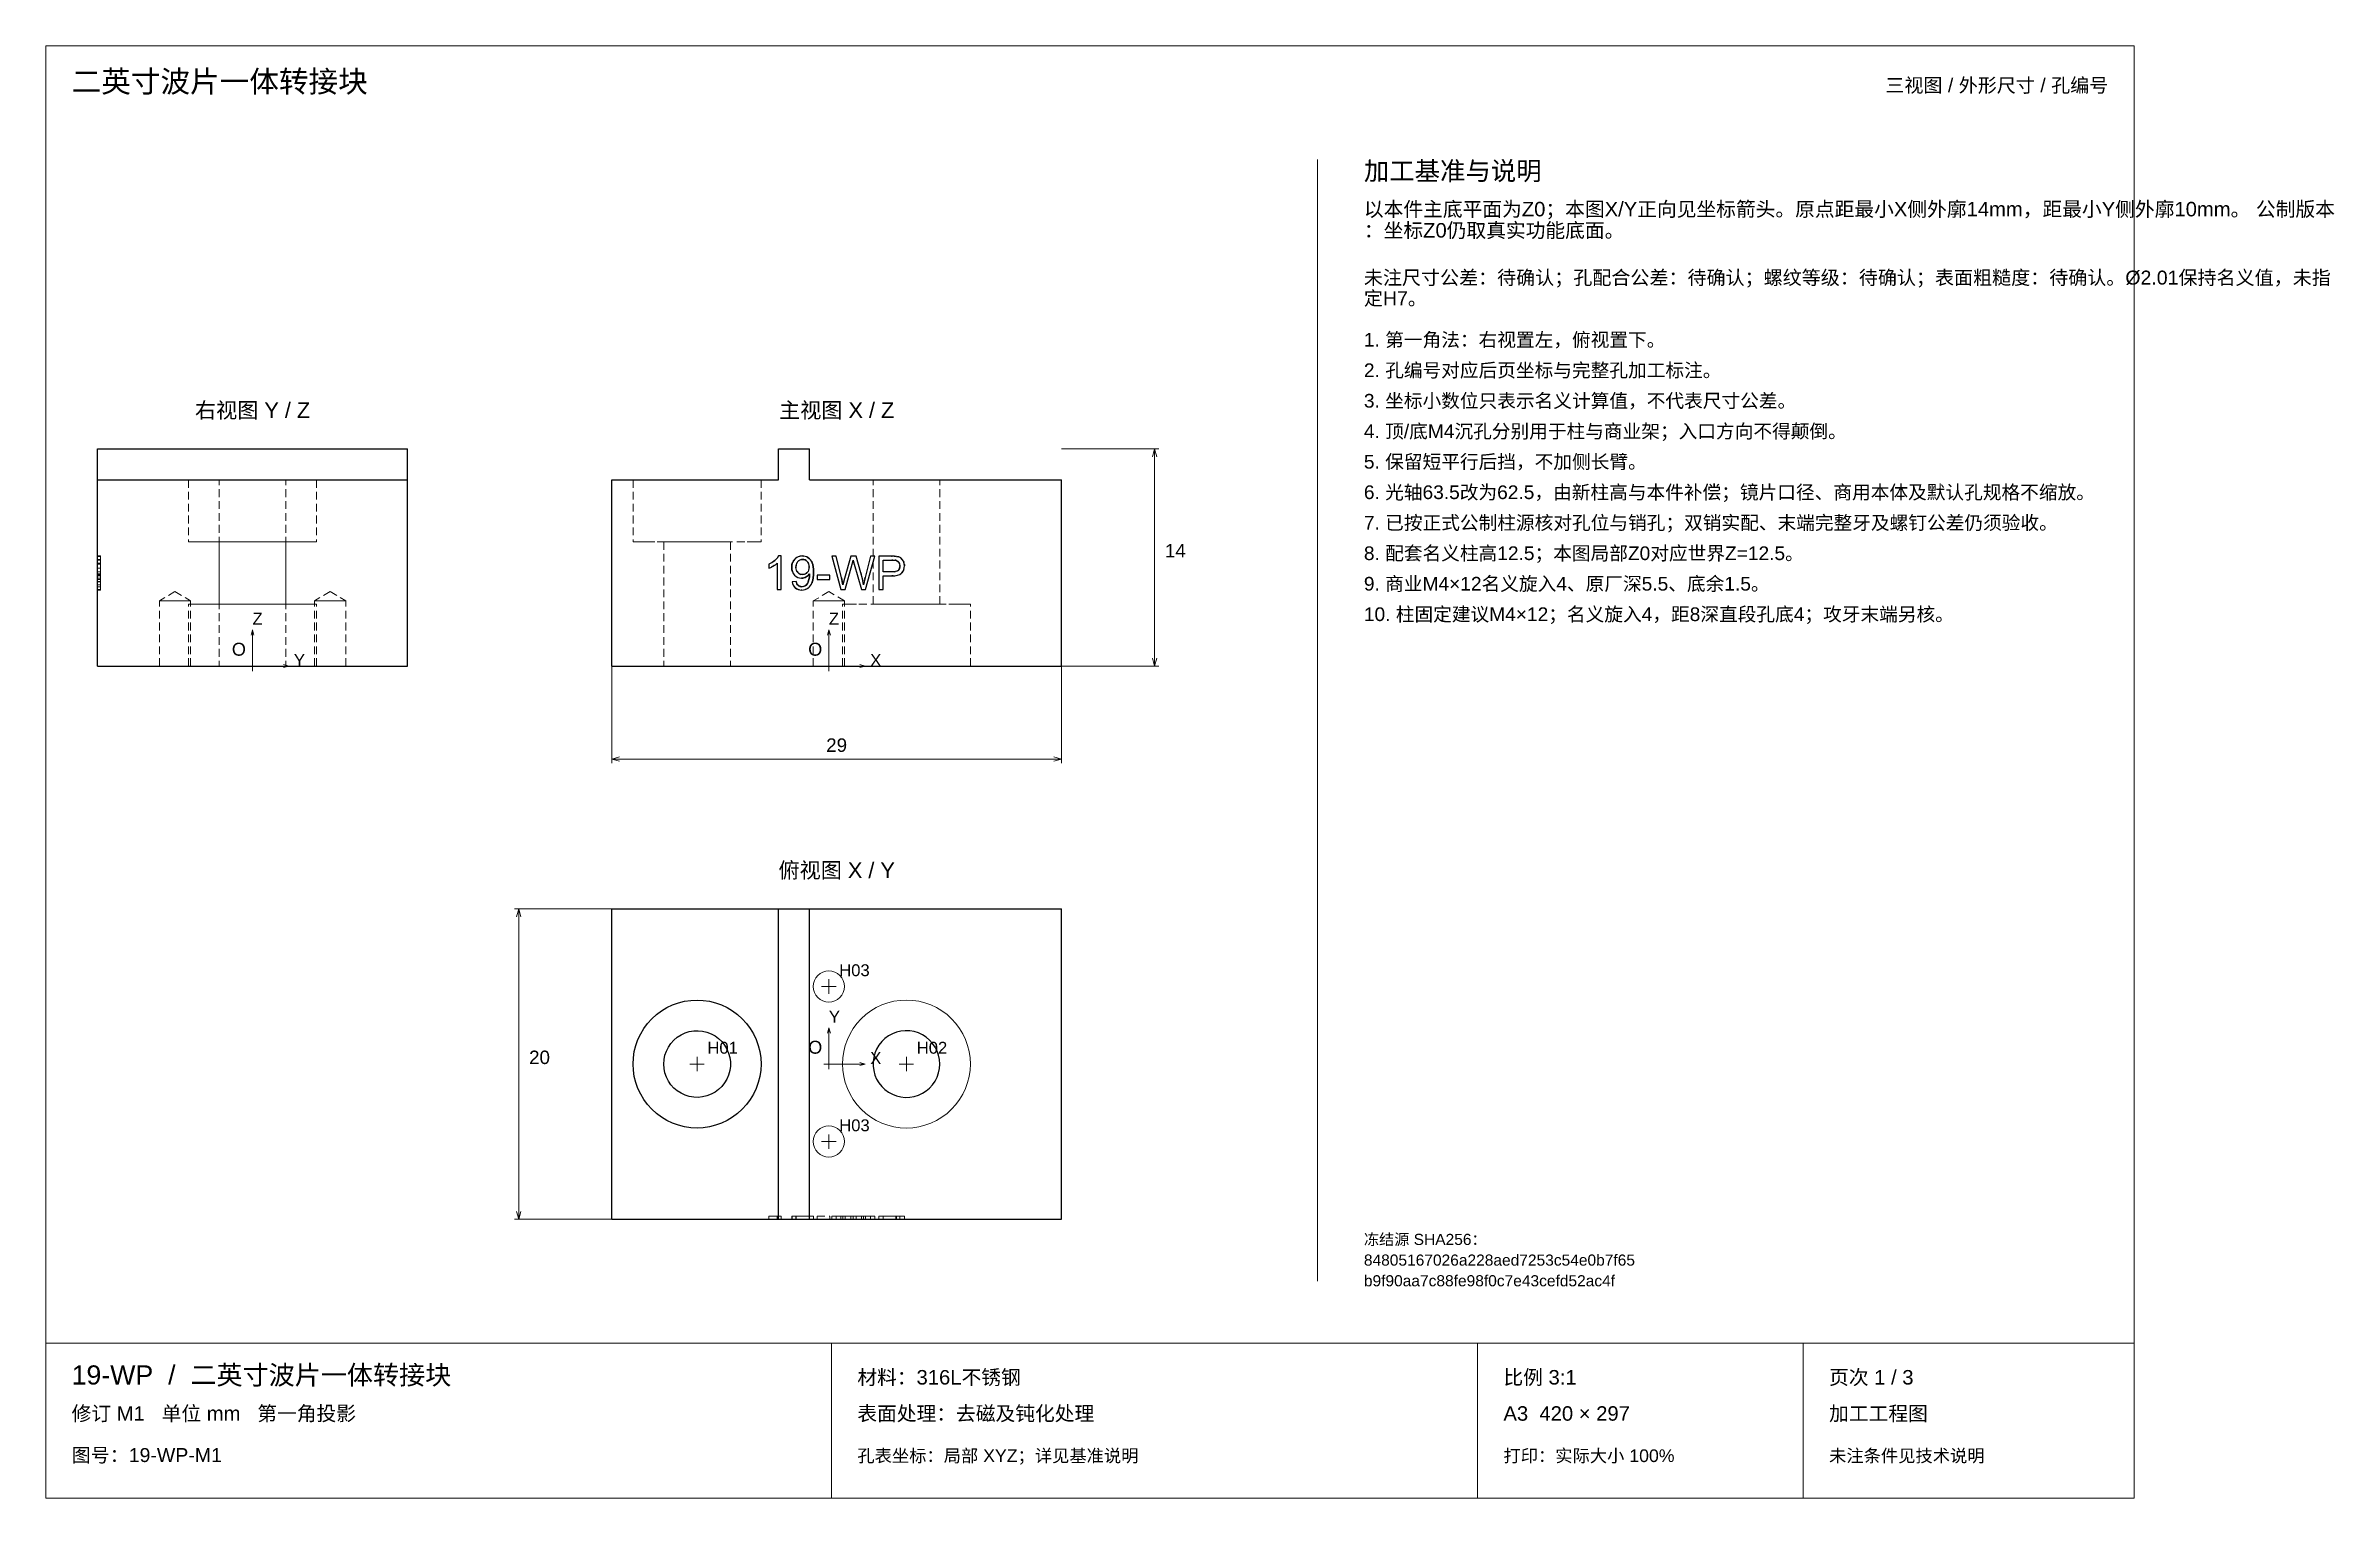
# Paper-space layout '01_三视图' of a CAD drawing. Header units: millimetres. Extents: x 8 to 451, y 8 to 289.
import ezdxf
from ezdxf.enums import TextEntityAlignment as Align

# ---------------------------------------------------------------- set-up
doc = ezdxf.new("R2010")
doc.units = ezdxf.units.MM
doc.linetypes.add('WP_HIDDEN', pattern=[2.3, 1.5, -0.8])
for name, color, linetype, lineweight in [('ANNOTATIONS', 7, 'CONTINUOUS', 18), ('HIDDEN', 7, 'WP_HIDDEN', 13), ('VISIBLE', 7, 'CONTINUOUS', 25)]:
    doc.layers.add(name, color=color, linetype=linetype, lineweight=lineweight)
doc.styles.add('CJK', font='Arial Unicode.ttf')

psp = doc.layouts.new('01_三视图')

# ---------------------------------------------------------------- texts
at = {"layer": 'ANNOTATIONS', "style": 'CJK'}
for s, height, p in [('二英寸波片一体转接块', 4.2, (13, 280)), ('加工基准与说明', 3.6, (263, 263)), ('以本件主底平面为Z0；本图X/Y正向见坐标箭头。原点距最小X侧外廓14mm，距最小Y侧外廓10mm。 公制版本', 2.8, (263, 256)), ('：坐标Z0仍取真实功能底面。', 2.8, (263, 251.9)), ('未注尺寸公差：待确认；孔配合公差：待确认；螺纹等级：待确认；表面粗糙度：待确认。Ø2.01保持名义值，未指', 2.7, (263, 242.8)), ('定H7。', 2.7, (263, 238.8)), ('1. 第一角法：右视置左，俯视置下。', 2.65, (263, 230.8)), ('2. 孔编号对应后页坐标与完整孔加工标注。', 2.65, (263, 224.9)), ('3. 坐标小数位只表示名义计算值，不代表尺寸公差。', 2.65, (263, 219)), ('4. 顶/底M4沉孔分别用于柱与商业架；入口方向不得颠倒。', 2.65, (263, 213.1)), ('5. 保留短平行后挡，不加侧长臂。', 2.65, (263, 207.2)), ('6. 光轴63.5改为62.5，由新柱高与本件补偿；镜片口径、商用本体及默认孔规格不缩放。', 2.65, (263, 201.3)), ('7. 已按正式公制柱源核对孔位与销孔；双销实配、末端完整牙及螺钉公差仍须验收。', 2.65, (263, 195.4)), ('14', 2.6, (224.5, 190)), ('8. 配套名义柱高12.5；本图局部Z0对应世界Z=12.5。', 2.65, (263, 189.5)), ('9. 商业M4×12名义旋入4、原厂深5.5、底余1.5。', 2.65, (263, 183.6)), ('Z', 2.3, (48, 177)), ('Z', 2.3, (159.5, 177)), ('10. 柱固定建议M4×12；名义旋入4，距8深直段孔底4；攻牙末端另核。', 2.65, (263, 177.7)), ('O', 2.5, (44, 171)), ('O', 2.5, (155.5, 171)), ('Y', 2.3, (56, 169)), ('X', 2.3, (167.5, 169)), ('H03', 2.3, (161.5, 109)), ('Y', 2.3, (159.5, 100)), ('20', 2.6, (101.5, 92)), ('H01', 2.3, (136, 94)), ('O', 2.5, (155.5, 94)), ('X', 2.3, (167.5, 92)), ('H02', 2.3, (176.5, 94)), ('H03', 2.3, (161.5, 79)), ('冻结源 SHA256：', 2.15, (263, 57)), ('84805167026a228aed7253c54e0b7f65', 2.15, (263, 53)), ('b9f90aa7c88fe98f0c7e43cefd52ac4f', 2.15, (263, 49)), ('19-WP  /  二英寸波片一体转接块', 3.7, (13, 30)), ('材料：316L不锈钢', 2.8, (165, 30)), ('比例 3:1', 2.8, (290, 30)), ('页次 1 / 3', 2.8, (353, 30)), ('修订 M1   单位 mm   第一角投影', 2.8, (13, 23)), ('表面处理：去磁及钝化处理', 2.8, (165, 23)), ('A3  420 × 297', 2.8, (290, 23)), ('加工工程图', 2.8, (353, 23)), ('图号：19-WP-M1', 2.7, (13, 15)), ('孔表坐标：局部 XYZ；详见基准说明', 2.45, (165, 15)), ('打印：实际大小 100%', 2.45, (290, 15)), ('未注条件见技术说明', 2.45, (353, 15))]:
    psp.add_text(s, height=height, dxfattribs=at).set_placement(p)
psp.add_text('三视图 / 外形尺寸 / 孔编号', height=2.7, dxfattribs=at).set_placement((407, 280), align=Align.RIGHT)
for s, height, p in [('右视图 Y / Z', 3, (48, 217)), ('主视图 X / Z', 3, (161, 217)), ('29', 2.6, (161, 152.4)), ('俯视图 X / Y', 3, (161, 128))]:
    psp.add_text(s, height=height, dxfattribs=at).set_placement(p, align=Align.CENTER)

# ---------------------------------------------------------------- linework, layer by layer
at = {"layer": 'ANNOTATIONS'}
for p, q in [((412, 289), (8, 289)), ((8, 289), (8, 8)), ((412, 8), (412, 289)), ((254, 50), (254, 267)), ((204.5, 211), (223.3, 211)), ((222.5, 211), (222.08, 209.5)), ((222.5, 169), (222.5, 211)), ((222.5, 211), (222.92, 209.5)), ((48, 176), (47.72, 175)), ((48, 169), (48, 176)), ((48, 176), (48.28, 175)), ((159.5, 176), (159.22, 175)), ((159.5, 169), (159.5, 176)), ((159.5, 176), (159.78, 175)), ((47, 169), (49, 169)), ((48, 168), (48, 170)), ((48, 169), (55, 169)), ((55, 169), (54, 169.28)), ((55, 169), (54, 168.72)), ((117.5, 169), (117.5, 150.2)), ((158.5, 169), (160.5, 169)), ((159.5, 168), (159.5, 170)), ((159.5, 169), (166.5, 169)), ((166.5, 169), (165.5, 169.28)), ((166.5, 169), (165.5, 168.72)), ((204.5, 169), (204.5, 150.2)), ((204.5, 169), (223.3, 169)), ((222.5, 169), (222.08, 170.5)), ((222.5, 169), (222.92, 170.5)), ((117.5, 151), (119, 151.42)), ((117.5, 151), (204.5, 151)), ((117.5, 151), (119, 150.58)), ((204.5, 151), (203, 151.42)), ((204.5, 151), (203, 150.58)), ((117.5, 122), (98.7, 122)), ((99.5, 122), (99.08, 120.5)), ((99.5, 62), (99.5, 122)), ((99.5, 122), (99.92, 120.5)), ((158.1, 107), (160.9, 107)), ((159.5, 105.6), (159.5, 108.4)), ((159.5, 99), (159.22, 98)), ((159.5, 92), (159.5, 99)), ((159.5, 99), (159.78, 98)), ((134, 90.6), (134, 93.4)), ((159.5, 91), (159.5, 93)), ((174.5, 90.6), (174.5, 93.4)), ((132.6, 92), (135.4, 92)), ((158.5, 92), (160.5, 92)), ((159.5, 92), (166.5, 92)), ((166.5, 92), (165.5, 92.28)), ((166.5, 92), (165.5, 91.72)), ((173.1, 92), (175.9, 92)), ((158.1, 77), (160.9, 77)), ((159.5, 75.6), (159.5, 78.4)), ((117.5, 62), (98.7, 62)), ((99.5, 62), (99.08, 63.5)), ((99.5, 62), (99.92, 63.5)), ((8, 38), (412, 38)), ((160, 8), (160, 38)), ((285, 8), (285, 38)), ((348, 8), (348, 38)), ((8, 8), (412, 8))]:
    psp.add_line(p, q, dxfattribs=at)
at = {"layer": 'HIDDEN'}
for points in [[(35.62, 205), (35.7, 205), (35.94, 205), (36.32, 205), (36.85, 205), (37.52, 205), (38.32, 205), (39.25, 205), (40.28, 205), (41.42, 205), (42.63, 205), (43.91, 205), (45.25, 205), (46.61, 205), (48, 205)], [(35.62, 205), (35.62, 193)], [(60.38, 205), (60.06, 205), (59.15, 205), (57.68, 205), (55.72, 205), (53.37, 205), (50.75, 205), (48, 205), (45.25, 205), (42.63, 205), (40.28, 205), (38.32, 205), (36.85, 205), (35.94, 205), (35.62, 205)], [(54.45, 205), (54.29, 205), (53.81, 205), (53.04, 205), (52.02, 205), (50.8, 205), (49.44, 205), (48, 205), (46.56, 205), (45.2, 205), (43.98, 205), (42.96, 205), (42.19, 205), (41.71, 205), (41.55, 205)], [(41.55, 205), (41.59, 205), (41.71, 205), (41.91, 205), (42.19, 205), (42.54, 205), (42.96, 205), (43.44, 205), (43.98, 205), (44.57, 205), (45.2, 205), (45.87, 205), (46.56, 205), (47.28, 205), (48, 205)], [(41.55, 181), (41.55, 205)], [(48, 205), (49.39, 205), (50.75, 205), (52.09, 205), (53.37, 205), (54.58, 205), (55.72, 205), (56.75, 205), (57.68, 205), (58.48, 205), (59.15, 205), (59.68, 205), (60.06, 205), (60.3, 205), (60.38, 205)], [(48, 205), (48.72, 205), (49.44, 205), (50.13, 205), (50.8, 205), (51.43, 205), (52.02, 205), (52.56, 205), (53.04, 205), (53.46, 205), (53.81, 205), (54.09, 205), (54.29, 205), (54.41, 205), (54.45, 205)], [(54.45, 181), (54.45, 205)], [(60.38, 205), (60.38, 193)], [(121.62, 205), (121.94, 205), (122.85, 205), (124.32, 205), (126.28, 205), (128.63, 205), (131.25, 205), (134, 205), (136.75, 205), (139.37, 205), (141.72, 205), (143.68, 205), (145.15, 205), (146.06, 205), (146.38, 205)], [(121.62, 205), (121.62, 193)], [(146.38, 205), (146.38, 193)], [(180.95, 205), (180.79, 205), (180.31, 205), (179.54, 205), (178.52, 205), (177.3, 205), (175.94, 205), (174.5, 205), (173.06, 205), (171.7, 205), (170.48, 205), (169.46, 205), (168.69, 205), (168.21, 205), (168.05, 205)], [(168.05, 181), (168.05, 205)], [(180.95, 181), (180.95, 205)], [(35.62, 193), (35.7, 193), (35.94, 193), (36.32, 193), (36.85, 193), (37.52, 193), (38.32, 193), (39.25, 193), (40.28, 193), (41.42, 193), (42.63, 193), (43.91, 193), (45.25, 193), (46.61, 193), (48, 193)], [(60.38, 193), (60.06, 193), (59.15, 193), (57.68, 193), (55.72, 193), (53.37, 193), (50.75, 193), (48, 193), (45.25, 193), (42.63, 193), (40.28, 193), (38.32, 193), (36.85, 193), (35.94, 193), (35.62, 193)], [(54.45, 193), (54.29, 193), (53.81, 193), (53.04, 193), (52.02, 193), (50.8, 193), (49.44, 193), (48, 193), (46.56, 193), (45.2, 193), (43.98, 193), (42.96, 193), (42.19, 193), (41.71, 193), (41.55, 193)], [(41.55, 193), (41.59, 193), (41.71, 193), (41.91, 193), (42.19, 193), (42.54, 193), (42.96, 193), (43.44, 193), (43.98, 193), (44.57, 193), (45.2, 193), (45.87, 193), (46.56, 193), (47.28, 193), (48, 193)], [(41.55, 193), (41.55, 169)], [(48, 193), (49.39, 193), (50.75, 193), (52.09, 193), (53.37, 193), (54.58, 193), (55.72, 193), (56.75, 193), (57.68, 193), (58.48, 193), (59.15, 193), (59.68, 193), (60.06, 193), (60.3, 193), (60.38, 193)], [(48, 193), (48.72, 193), (49.44, 193), (50.13, 193), (50.8, 193), (51.43, 193), (52.02, 193), (52.56, 193), (53.04, 193), (53.46, 193), (53.81, 193), (54.09, 193), (54.29, 193), (54.41, 193), (54.45, 193)], [(54.45, 193), (54.45, 169)], [(121.62, 193), (121.94, 193), (122.85, 193), (124.32, 193), (126.28, 193), (128.63, 193), (131.25, 193), (134, 193), (136.75, 193), (139.37, 193), (141.72, 193), (143.68, 193), (145.15, 193), (146.06, 193), (146.38, 193)], [(127.55, 193), (127.55, 169)], [(127.55, 193), (127.71, 193), (128.19, 193), (128.96, 193), (129.98, 193), (131.2, 193), (132.56, 193), (134, 193), (135.44, 193), (136.8, 193), (138.02, 193), (139.04, 193), (139.81, 193), (140.29, 193), (140.45, 193)], [(140.45, 193), (140.45, 169)], [(18, 189.96), (18, 190.11), (18, 190.22), (18, 190.28), (18, 190.3)], [(18, 190.3), (18, 190.26), (18, 190.15), (18, 189.96), (18, 189.7)], [(18, 183.81), (18, 190.3)], [(18, 190.3), (18, 189.44)], [(18, 190.3), (18.6, 190.3)], [(18, 190.27), (18, 183.81)], [(18, 190.27), (18, 186.12)], [(18, 187), (18, 190.27)], [(18, 190.27), (18, 185.91)], [(18, 186.04), (18, 190.27)], [(18, 190.21), (18, 190.26), (18, 190.27)], [(18, 190.27), (18.6, 190.27)], [(18, 189.91), (18, 190.1), (18, 190.21)], [(18, 190.21), (18.6, 190.21)], [(18, 188.99), (18, 189.29), (18, 189.55), (18, 189.77), (18, 189.96)], [(18, 189.29), (18, 189.64), (18, 189.91)], [(18, 189.7), (18, 189.37), (18, 189), (18, 188.58), (18, 188.12)], [(18, 189.64), (18, 189.62), (18, 189.54), (18, 189.42), (18, 189.24)], [(18, 189.64), (18.6, 189.64)], [(18, 189.21), (18, 189.4), (18, 189.53), (18, 189.62), (18, 189.64)], [(18, 187.2), (18, 189.51)], [(18, 189.51), (18.6, 189.51)], [(18, 189.51), (18, 189.45)], [(18, 188.73), (18, 189.08), (18, 189.49)], [(18, 189.49), (18, 189.39), (18, 189.23), (18, 189.01), (18, 188.73)], [(18, 189.49), (18.6, 189.49)], [(18, 189.45), (18, 189.31), (18, 189.07)], [(18, 189.45), (18.6, 189.45)], [(18, 189.44), (18, 189.02), (18, 188.68)], [(18, 188.4), (18, 188.86), (18, 189.29)], [(18, 189.24), (18, 189.02), (18, 188.77), (18, 188.48), (18, 188.16)], [(18, 188.09), (18, 188.71), (18, 188.98), (18, 189.21)], [(18, 189.07), (18, 188.75), (18, 188.38)], [(18, 187.17), (18, 187.7), (18, 188.19), (18, 188.62), (18, 188.99)], [(18, 188.87), (18, 183.81)], [(18, 188.32), (18, 188.87)], [(18, 188.87), (18.6, 188.87)], [(18, 183.81), (18, 188.73)], [(18, 188.68), (18, 187.91)], [(18, 188.68), (18.6, 188.68)], [(18, 187.01), (18, 187.31), (18, 187.65), (18, 188.4)], [(18, 188.38), (18, 187.88), (18, 187.68), (18, 187.51)], [(18, 187.91), (18, 188.08), (18, 188.32)], [(18, 188.16), (18, 187.84), (18, 187.55), (18, 187.3), (18, 187.09)], [(18, 188.12), (18, 187.67), (18, 187.27), (18, 186.9), (18, 186.58)], [(18, 187.09), (18, 187.53), (18, 188.09)], [(18, 187.91), (18.6, 187.91)], [(18, 187.51), (18, 187.37), (18, 187.27), (18, 187.22), (18, 187.2)], [(18, 187.2), (18.6, 187.2)], [(18, 185.2), (18, 185.62), (18, 186.1), (18, 186.62), (18, 187.17)], [(18, 186.7), (18, 186.73), (18, 186.8), (18, 186.92), (18, 187.09)], [(18, 187.09), (18, 186.92), (18, 186.8), (18, 186.73), (18, 186.7)], [(18, 186.44), (18, 186.47), (18, 186.57), (18, 186.74), (18, 187.01)], [(18, 184.71), (18, 185.84), (18, 187)], [(18, 186.24), (18, 186.51), (18, 186.85)], [(18, 186.85), (18, 186.69)], [(18, 186.85), (18.6, 186.85)], [(18, 186.7), (18.6, 186.7)], [(18, 186.69), (18, 185.72)], [(18, 186.58), (18, 186.33), (18, 186.15), (18, 186.04), (18, 186)], [(18, 186.55), (18, 185.75)], [(18, 186.55), (18.6, 186.55)], [(18, 183.81), (18, 186.44)], [(18, 186.44), (18.6, 186.44)], [(18, 186), (18, 186.06), (18, 186.24)], [(18, 186.12), (18, 185.38), (18, 184.71)], [(18, 184.71), (18, 186.04)], [(18, 186), (18.6, 186)], [(18.6, 189.7), (18.6, 189.96), (18.6, 190.15), (18.6, 190.26), (18.6, 190.3)], [(18.6, 190.3), (18.6, 190.28), (18.6, 190.22), (18.6, 190.11), (18.6, 189.96)], [(18.6, 189.44), (18.6, 190.3)], [(18.6, 190.3), (18.6, 183.81)], [(18.6, 190.27), (18.6, 186.04)], [(18.6, 185.91), (18.6, 190.27)], [(18.6, 190.27), (18.6, 187)], [(18.6, 186.12), (18.6, 190.27)], [(18.6, 190.27), (18.6, 183.81)], [(18.6, 190.27), (18.6, 190.26), (18.6, 190.21)], [(18.6, 190.21), (18.6, 190.1), (18.6, 189.91)], [(18.6, 189.96), (18.6, 189.77), (18.6, 189.55), (18.6, 189.29), (18.6, 188.99)], [(18.6, 189.91), (18.6, 189.64), (18.6, 189.29)], [(18.6, 188.12), (18.6, 188.59), (18.6, 189), (18.6, 189.38), (18.6, 189.7)], [(18.6, 189.24), (18.6, 189.42), (18.6, 189.54), (18.6, 189.62), (18.6, 189.64)], [(18.6, 189.64), (18.6, 189.62), (18.6, 189.54), (18.6, 189.4), (18.6, 189.21)], [(18.6, 189.51), (18.6, 187.2)], [(18.6, 189.45), (18.6, 189.51)], [(18.6, 188.73), (18.6, 189.01), (18.6, 189.23), (18.6, 189.39), (18.6, 189.49)], [(18.6, 189.49), (18.6, 189.08), (18.6, 188.73)], [(18.6, 189.07), (18.6, 189.31), (18.6, 189.45)], [(18.6, 188.68), (18.6, 189.02), (18.6, 189.44)], [(18.6, 189.29), (18.6, 188.86), (18.6, 188.4)], [(18.6, 188.16), (18.6, 188.48), (18.6, 188.77), (18.6, 189.02), (18.6, 189.24)], [(18.6, 189.21), (18.6, 188.98), (18.6, 188.72), (18.6, 188.42), (18.6, 188.09)], [(18.6, 188.38), (18.6, 188.75), (18.6, 189.07)], [(18.6, 188.99), (18.6, 188.64), (18.6, 188.22), (18.6, 187.73), (18.6, 187.17)], [(18.6, 183.81), (18.6, 188.87)], [(18.6, 188.87), (18.6, 188.32)], [(18.6, 183.81), (18.6, 188.73)], [(18.6, 187.91), (18.6, 188.68)], [(18.6, 188.4), (18.6, 188.01), (18.6, 187.64), (18.6, 187.31), (18.6, 187.01)], [(18.6, 187.51), (18.6, 187.68), (18.6, 187.88), (18.6, 188.11), (18.6, 188.38)], [(18.6, 188.32), (18.6, 188.08), (18.6, 187.91)], [(18.6, 187.09), (18.6, 187.3), (18.6, 187.55), (18.6, 187.83), (18.6, 188.16)], [(18.6, 186.58), (18.6, 186.9), (18.6, 187.26), (18.6, 187.66), (18.6, 188.12)], [(18.6, 188.09), (18.6, 187.53), (18.6, 187.09)], [(18.6, 187.2), (18.6, 187.22), (18.6, 187.28), (18.6, 187.37), (18.6, 187.51)], [(18.6, 187.17), (18.6, 186.59), (18.6, 186.06), (18.6, 185.6), (18.6, 185.2)], [(18.6, 187.09), (18.6, 186.92), (18.6, 186.8), (18.6, 186.73), (18.6, 186.7)], [(18.6, 187.01), (18.6, 186.76), (18.6, 186.58), (18.6, 186.47), (18.6, 186.44)], [(18.6, 187), (18.6, 185.82), (18.6, 184.71)], [(18.6, 186.69), (18.6, 186.85)], [(18.6, 186.85), (18.6, 186.51), (18.6, 186.24)], [(18.6, 185.72), (18.6, 186.69)], [(18.6, 186), (18.6, 186.04), (18.6, 186.15), (18.6, 186.33), (18.6, 186.58)], [(18.6, 186.55), (18.6, 185.75)], [(18.6, 186.44), (18.6, 183.81)], [(18.6, 186.24), (18.6, 186.06), (18.6, 186)], [(18.6, 184.71), (18.6, 185.37), (18.6, 186.12)], [(18.6, 186.04), (18.6, 184.71)], [(147.89, 188.68), (148.48, 189)], [(148.33, 188.1), (147.89, 187.91)], [(148.49, 188.19), (148.37, 188.13)], [(149.48, 188.87), (149.23, 188.66), (148.93, 188.45)], [(149.49, 189.88), (149.62, 190.07)], [(152.42, 188.94), (152.61, 189.35), (152.88, 189.7)], [(152.86, 186.58), (152.6, 186.93), (152.42, 187.33)], [(154.22, 186), (153.83, 186.04), (153.48, 186.15), (153.15, 186.33), (152.86, 186.58)], [(152.88, 189.7), (153.06, 189.86)], [(153.12, 187.97), (153.19, 187.6), (153.34, 187.28)], [(153.14, 188.37), (153.13, 188.29)], [(153.36, 189.02), (153.26, 188.81), (153.18, 188.59)], [(153.51, 189.21), (153.37, 189.03)], [(153.98, 189.55), (153.74, 189.41), (153.51, 189.21)], [(154.1, 186.74), (154.14, 186.73)], [(154.15, 186.73), (154.41, 186.7)], [(154.21, 190.3), (154.34, 190.3)], [(154.68, 186.06), (154.52, 186.03)], [(154.66, 190.28), (154.98, 190.2), (155.28, 190.08)], [(154.76, 186.75), (154.96, 186.82), (155.14, 186.93)], [(154.9, 186.13), (154.76, 186.08)], [(155.44, 189.07), (155.31, 189.24)], [(155.76, 186.85), (155.57, 186.6), (155.33, 186.38)], [(155.46, 187.28), (155.59, 187.58), (155.66, 187.92)], [(155.66, 188.39), (155.61, 188.66), (155.53, 188.9)], [(155.73, 186.18), (155.75, 186.31)], [(155.76, 186.69), (155.76, 186.77)], [(155.76, 186.45), (155.76, 186.69)], [(155.87, 189.64), (156.03, 189.44), (156.17, 189.22)], [(164.15, 189.19), (164.03, 188.73)], [(164.3, 189.18), (164.22, 189.49)], [(164.3, 189.17), (164.3, 189.18)], [(165.77, 186.69), (165.81, 186.55)], [(165.81, 186.55), (165.97, 185.87)], [(171.7, 187.2), (172.1, 187.22)], [(171.76, 190.27), (172.12, 190.26)], [(172.31, 189.48), (171.9, 189.51)], [(173.58, 187.01), (173.3, 186.78), (172.92, 186.6), (172.46, 186.49), (171.91, 186.44)], [(172.38, 187.27), (172.66, 187.37)], [(172.44, 190.23), (172.6, 190.21)], [(172.85, 189.27), (172.7, 189.36)], [(172.88, 187.51), (173.05, 187.71), (173.17, 187.95)], [(172.99, 190.11), (173.2, 190.02), (173.4, 189.91)], [(173.12, 188.9), (173.02, 189.07)], [(173.19, 188.7), (173.18, 188.75)], [(173.22, 188.55), (173.19, 188.7)], [(173.21, 188.13), (173.22, 188.26)], [(173.23, 188.45), (173.22, 188.55)], [(173.54, 189.8), (173.69, 189.63), (173.83, 189.44)], [(173.84, 189.42), (173.91, 189.29)], [(173.98, 189.12), (174.1, 188.65)], [(174.11, 188.4), (174.08, 188.04), (174, 187.7)], [(18, 185.91), (18, 185.85), (18, 185.76), (18, 185.5), (18, 185.14), (18, 184.71)], [(18, 185.75), (18.6, 185.75)], [(18, 185.72), (18, 185.3), (18, 184.97)], [(18, 184.59), (18, 184.74), (18, 184.91), (18, 185.13), (18, 185.38)], [(18, 185.38), (18, 185.3)], [(18, 185.38), (18.6, 185.38)], [(18, 185.3), (18, 184.95), (18, 184.63), (18, 184.36), (18, 184.12)], [(18, 185.3), (18.6, 185.3)], [(18, 184.08), (18, 184.3), (18, 184.56), (18, 184.86), (18, 185.2)], [(18, 184.97), (18, 184.72), (18, 184.52)], [(18, 184.71), (18.6, 184.71)], [(18, 184.35), (18, 184.37), (18, 184.41), (18, 184.49), (18, 184.59)], [(18, 184.52), (18, 184.39), (18, 184.35)], [(18, 184.35), (18.6, 184.35)], [(18, 184.12), (18, 183.94), (18, 183.8), (18, 183.73), (18, 183.7)], [(18, 183.7), (18, 183.72), (18, 183.8), (18, 183.92), (18, 184.08)], [(18, 183.81), (18.6, 183.81)], [(18, 183.7), (18.6, 183.7)], [(18.6, 184.71), (18.6, 185.18), (18.6, 185.53), (18.6, 185.77), (18.6, 185.91)], [(18.6, 184.97), (18.6, 185.3), (18.6, 185.72)], [(18.6, 185.3), (18.6, 185.38)], [(18.6, 185.38), (18.6, 185.12), (18.6, 184.91), (18.6, 184.73), (18.6, 184.59)], [(18.6, 184.12), (18.6, 184.35), (18.6, 184.63), (18.6, 184.94), (18.6, 185.3)], [(18.6, 185.2), (18.6, 184.86), (18.6, 184.55), (18.6, 184.3), (18.6, 184.08)], [(18.6, 184.52), (18.6, 184.72), (18.6, 184.97)], [(18.6, 184.59), (18.6, 184.49), (18.6, 184.41), (18.6, 184.37), (18.6, 184.35)], [(18.6, 184.35), (18.6, 184.39), (18.6, 184.52)], [(18.6, 183.7), (18.6, 183.73), (18.6, 183.81), (18.6, 183.94), (18.6, 184.12)], [(18.6, 184.08), (18.6, 183.92), (18.6, 183.8), (18.6, 183.72), (18.6, 183.7)], [(33, 183.41), (29.98, 181.6)], [(29.98, 181.6), (30, 181.6), (30.06, 181.6), (30.15, 181.6), (30.28, 181.6), (30.45, 181.6), (30.64, 181.6), (30.87, 181.6), (31.12, 181.6), (31.4, 181.6), (31.69, 181.6), (32, 181.6), (32.33, 181.6), (32.66, 181.6), (33, 181.6)], [(29.98, 169), (29.98, 181.6)], [(36.02, 181.6), (35.94, 181.6), (35.72, 181.6), (35.36, 181.6), (34.88, 181.6), (34.31, 181.6), (33.67, 181.6), (33, 181.6), (32.33, 181.6), (31.69, 181.6), (31.12, 181.6), (30.64, 181.6), (30.28, 181.6), (30.06, 181.6), (29.98, 181.6)], [(33, 183.41), (36.02, 181.6)], [(33, 181.6), (33.34, 181.6), (33.67, 181.6), (34, 181.6), (34.31, 181.6), (34.6, 181.6), (34.88, 181.6), (35.13, 181.6), (35.36, 181.6), (35.55, 181.6), (35.72, 181.6), (35.85, 181.6), (35.94, 181.6), (36, 181.6), (36.02, 181.6)], [(36.02, 169), (36.02, 181.6)], [(63, 183.41), (59.98, 181.6)], [(66.02, 181.6), (65.94, 181.6), (65.72, 181.6), (65.36, 181.6), (64.88, 181.6), (64.31, 181.6), (63.67, 181.6), (63, 181.6), (62.33, 181.6), (61.69, 181.6), (61.12, 181.6), (60.64, 181.6), (60.28, 181.6), (60.06, 181.6), (59.98, 181.6)], [(59.98, 181.6), (60, 181.6), (60.06, 181.6), (60.15, 181.6), (60.28, 181.6), (60.45, 181.6), (60.64, 181.6), (60.87, 181.6), (61.12, 181.6), (61.4, 181.6), (61.69, 181.6), (62, 181.6), (62.33, 181.6), (62.66, 181.6), (63, 181.6)], [(59.98, 169), (59.98, 181.6)], [(63, 183.41), (66.02, 181.6)], [(63, 181.6), (63.34, 181.6), (63.67, 181.6), (64, 181.6), (64.31, 181.6), (64.6, 181.6), (64.88, 181.6), (65.13, 181.6), (65.36, 181.6), (65.55, 181.6), (65.72, 181.6), (65.85, 181.6), (65.94, 181.6), (66, 181.6), (66.02, 181.6)], [(66.02, 169), (66.02, 181.6)], [(152.52, 184.88), (152.42, 185.3)], [(152.81, 184.32), (152.7, 184.48)], [(153.24, 185.15), (153.38, 184.82)], [(153.56, 184.59), (153.71, 184.48), (153.89, 184.41)], [(154.05, 183.71), (153.75, 183.75)], [(154.12, 183.7), (154.05, 183.71)], [(154.88, 183.79), (154.57, 183.72), (154.24, 183.7)], [(154.32, 184.35), (154.66, 184.41)], [(154.78, 184.46), (154.9, 184.52)], [(155.27, 183.95), (155.16, 183.89)], [(155.48, 185.22), (155.52, 185.31)], [(155.97, 184.59), (155.75, 184.31), (155.48, 184.08)], [(156.24, 185.08), (156.02, 184.66)], [(159.5, 183.41), (156.49, 181.6)], [(162.51, 181.6), (162.44, 181.6), (162.22, 181.6), (161.86, 181.6), (161.38, 181.6), (160.81, 181.6), (160.17, 181.6), (159.5, 181.6), (158.83, 181.6), (158.19, 181.6), (157.62, 181.6), (157.14, 181.6), (156.78, 181.6), (156.56, 181.6), (156.49, 181.6)], [(156.49, 169), (156.49, 181.6)], [(162.51, 181.6), (159.5, 183.41)], [(162.07, 185.38), (162.2, 184.71)], [(162.34, 185.31), (162.49, 185.91)], [(162.51, 169), (162.51, 181.6)], [(165.99, 185.79), (166.14, 185)], [(166.18, 184.71), (166.28, 185.18)], [(166.3, 185.25), (166.35, 185.47)], [(166.35, 185.47), (166.37, 185.56)], [(166.41, 185.74), (166.45, 185.89)], [(35.62, 181), (35.7, 181), (35.94, 181), (36.32, 181), (36.85, 181), (37.52, 181), (38.32, 181), (39.25, 181), (40.28, 181), (41.42, 181), (42.63, 181), (43.91, 181), (45.25, 181), (46.61, 181), (48, 181)], [(35.62, 169), (35.62, 181)], [(60.38, 181), (60.06, 181), (59.15, 181), (57.68, 181), (55.72, 181), (53.37, 181), (50.75, 181), (48, 181), (45.25, 181), (42.63, 181), (40.28, 181), (38.32, 181), (36.85, 181), (35.94, 181), (35.62, 181)], [(54.45, 181), (54.29, 181), (53.81, 181), (53.04, 181), (52.02, 181), (50.8, 181), (49.44, 181), (48, 181), (46.56, 181), (45.2, 181), (43.98, 181), (42.96, 181), (42.19, 181), (41.71, 181), (41.55, 181)], [(41.55, 181), (41.59, 181), (41.71, 181), (41.91, 181), (42.19, 181), (42.54, 181), (42.96, 181), (43.44, 181), (43.98, 181), (44.57, 181), (45.2, 181), (45.87, 181), (46.56, 181), (47.28, 181), (48, 181)], [(48, 181), (49.39, 181), (50.75, 181), (52.09, 181), (53.37, 181), (54.58, 181), (55.72, 181), (56.75, 181), (57.68, 181), (58.48, 181), (59.15, 181), (59.68, 181), (60.06, 181), (60.3, 181), (60.38, 181)], [(48, 181), (48.72, 181), (49.44, 181), (50.13, 181), (50.8, 181), (51.43, 181), (52.02, 181), (52.56, 181), (53.04, 181), (53.46, 181), (53.81, 181), (54.09, 181), (54.29, 181), (54.41, 181), (54.45, 181)], [(60.38, 169), (60.38, 181)], [(186.88, 181), (186.56, 181), (185.65, 181), (184.18, 181), (182.22, 181), (179.87, 181), (177.25, 181), (174.5, 181), (171.75, 181), (169.13, 181), (166.78, 181), (164.82, 181), (163.35, 181), (162.44, 181), (162.12, 181)], [(162.12, 169), (162.12, 181)], [(180.95, 181), (180.79, 181), (180.31, 181), (179.54, 181), (178.52, 181), (177.3, 181), (175.94, 181), (174.5, 181), (173.06, 181), (171.7, 181), (170.48, 181), (169.46, 181), (168.69, 181), (168.21, 181), (168.05, 181)], [(186.88, 169), (186.88, 181)], [(29.98, 169), (30, 169), (30.06, 169), (30.15, 169), (30.28, 169), (30.45, 169), (30.64, 169), (30.87, 169), (31.12, 169), (31.4, 169), (31.69, 169), (32, 169), (32.33, 169), (32.66, 169), (33, 169)], [(36.02, 169), (35.94, 169), (35.72, 169), (35.36, 169), (34.88, 169), (34.31, 169), (33.67, 169), (33, 169), (32.33, 169), (31.69, 169), (31.12, 169), (30.64, 169), (30.28, 169), (30.06, 169), (29.98, 169)], [(33, 169), (33.34, 169), (33.67, 169), (34, 169), (34.31, 169), (34.6, 169), (34.88, 169), (35.13, 169), (35.36, 169), (35.55, 169), (35.72, 169), (35.85, 169), (35.94, 169), (36, 169), (36.02, 169)], [(35.62, 169), (35.7, 169), (35.94, 169), (36.32, 169), (36.85, 169), (37.52, 169), (38.32, 169), (39.25, 169), (40.28, 169), (41.42, 169), (42.63, 169), (43.91, 169), (45.25, 169), (46.61, 169), (48, 169)], [(60.38, 169), (60.06, 169), (59.15, 169), (57.68, 169), (55.72, 169), (53.37, 169), (50.75, 169), (48, 169), (45.25, 169), (42.63, 169), (40.28, 169), (38.32, 169), (36.85, 169), (35.94, 169), (35.62, 169)], [(54.45, 169), (54.29, 169), (53.81, 169), (53.04, 169), (52.02, 169), (50.8, 169), (49.44, 169), (48, 169), (46.56, 169), (45.2, 169), (43.98, 169), (42.96, 169), (42.19, 169), (41.71, 169), (41.55, 169)], [(41.55, 169), (41.59, 169), (41.71, 169), (41.91, 169), (42.19, 169), (42.54, 169), (42.96, 169), (43.44, 169), (43.98, 169), (44.57, 169), (45.2, 169), (45.87, 169), (46.56, 169), (47.28, 169), (48, 169)], [(48, 169), (48.72, 169), (49.44, 169), (50.13, 169), (50.8, 169), (51.43, 169), (52.02, 169), (52.56, 169), (53.04, 169), (53.46, 169), (53.81, 169), (54.09, 169), (54.29, 169), (54.41, 169), (54.45, 169)], [(48, 169), (49.39, 169), (50.75, 169), (52.09, 169), (53.37, 169), (54.58, 169), (55.72, 169), (56.75, 169), (57.68, 169), (58.48, 169), (59.15, 169), (59.68, 169), (60.06, 169), (60.3, 169), (60.38, 169)], [(66.02, 169), (65.94, 169), (65.72, 169), (65.36, 169), (64.88, 169), (64.31, 169), (63.67, 169), (63, 169), (62.33, 169), (61.69, 169), (61.12, 169), (60.64, 169), (60.28, 169), (60.06, 169), (59.98, 169)], [(59.98, 169), (60, 169), (60.06, 169), (60.15, 169), (60.28, 169), (60.45, 169), (60.64, 169), (60.87, 169), (61.12, 169), (61.4, 169), (61.69, 169), (62, 169), (62.33, 169), (62.66, 169), (63, 169)], [(63, 169), (63.34, 169), (63.67, 169), (64, 169), (64.31, 169), (64.6, 169), (64.88, 169), (65.13, 169), (65.36, 169), (65.55, 169), (65.72, 169), (65.85, 169), (65.94, 169), (66, 169), (66.02, 169)], [(127.55, 169), (127.71, 169), (128.19, 169), (128.96, 169), (129.98, 169), (131.2, 169), (132.56, 169), (134, 169), (135.44, 169), (136.8, 169), (138.02, 169), (139.04, 169), (139.81, 169), (140.29, 169), (140.45, 169)], [(162.51, 169), (162.44, 169), (162.22, 169), (161.86, 169), (161.38, 169), (160.81, 169), (160.17, 169), (159.5, 169), (158.83, 169), (158.19, 169), (157.62, 169), (157.14, 169), (156.78, 169), (156.56, 169), (156.49, 169)], [(186.88, 169), (186.56, 169), (185.65, 169), (184.18, 169), (182.22, 169), (179.87, 169), (177.25, 169), (174.5, 169), (171.75, 169), (169.13, 169), (166.78, 169), (164.82, 169), (163.35, 169), (162.44, 169), (162.12, 169)], [(117.5, 122), (204.5, 122)], [(162.51, 107), (162.46, 107.59), (162.29, 108.15), (162.01, 108.68), (161.63, 109.13), (161.18, 109.51), (160.65, 109.79), (160.09, 109.96), (159.5, 110.01), (158.91, 109.96), (158.35, 109.79), (157.82, 109.51), (157.37, 109.13), (156.99, 108.68), (156.71, 108.15), (156.54, 107.59), (156.49, 107), (156.54, 106.41), (156.71, 105.85), (156.99, 105.32), (157.37, 104.87), (157.82, 104.49), (158.35, 104.21), (158.91, 104.04), (159.5, 103.98), (160.09, 104.04), (160.65, 104.21), (161.18, 104.49), (161.63, 104.87), (162.01, 105.32), (162.29, 105.85), (162.46, 106.41), (162.51, 107)], [(186.88, 92), (186.82, 93.21), (186.64, 94.41), (186.34, 95.59), (185.93, 96.74), (185.41, 97.83), (184.79, 98.88), (184.07, 99.85), (183.25, 100.75), (182.35, 101.57), (181.38, 102.29), (180.33, 102.91), (179.24, 103.43), (178.09, 103.84), (176.91, 104.14), (175.71, 104.32), (174.5, 104.38), (173.29, 104.32), (172.09, 104.14), (170.91, 103.84), (169.76, 103.43), (168.67, 102.91), (167.62, 102.29), (166.65, 101.57), (165.75, 100.75), (164.93, 99.85), (164.21, 98.88), (163.59, 97.83), (163.07, 96.74), (162.66, 95.59), (162.36, 94.41), (162.18, 93.21), (162.12, 92), (162.18, 90.79), (162.36, 89.59), (162.66, 88.41), (163.07, 87.26), (163.59, 86.17), (164.21, 85.12), (164.93, 84.15), (165.75, 83.25), (166.65, 82.43), (167.62, 81.71), (168.67, 81.09), (169.76, 80.57), (170.91, 80.16), (172.09, 79.86), (173.29, 79.68), (174.5, 79.62), (175.71, 79.68), (176.91, 79.86), (178.09, 80.16), (179.24, 80.57), (180.33, 81.09), (181.38, 81.71), (182.35, 82.43), (183.25, 83.25), (184.07, 84.15), (184.79, 85.12), (185.41, 86.17), (185.93, 87.26), (186.34, 88.41), (186.64, 89.59), (186.82, 90.79), (186.88, 92)], [(162.51, 77), (162.46, 77.59), (162.29, 78.15), (162.01, 78.68), (161.63, 79.13), (161.18, 79.51), (160.65, 79.79), (160.09, 79.96), (159.5, 80.02), (158.91, 79.96), (158.35, 79.79), (157.82, 79.51), (157.37, 79.13), (156.99, 78.68), (156.71, 78.15), (156.54, 77.59), (156.49, 77), (156.54, 76.41), (156.71, 75.85), (156.99, 75.32), (157.37, 74.87), (157.82, 74.49), (158.35, 74.21), (158.91, 74.04), (159.5, 73.98), (160.09, 74.04), (160.65, 74.21), (161.18, 74.49), (161.63, 74.87), (162.01, 75.32), (162.29, 75.85), (162.46, 76.41), (162.51, 77)], [(117.5, 62), (204.5, 62)], [(148.73, 62.6), (148.28, 62.6), (147.89, 62.6)], [(147.89, 62), (147.89, 62.6)], [(147.89, 62.6), (148.51, 62.6), (149.05, 62.6)], [(149.05, 62), (148.51, 62), (147.89, 62)], [(147.89, 62), (148.29, 62), (148.73, 62)], [(149.48, 62.6), (149.15, 62.6), (148.73, 62.6)], [(148.73, 62), (149.14, 62), (149.48, 62)], [(149.05, 62.6), (149.29, 62.6), (149.48, 62.6), (149.64, 62.6), (149.76, 62.6)], [(149.76, 62), (149.64, 62), (149.48, 62), (149.28, 62), (149.05, 62)], [(149.48, 62), (149.48, 62.6)], [(150.27, 62.6), (149.48, 62.6)], [(149.48, 62), (150.27, 62)], [(149.76, 62), (149.76, 62.6)], [(149.76, 62.6), (150.27, 62.6)], [(150.27, 62), (149.76, 62)], [(150.27, 62), (150.27, 62.6)], [(152.86, 62.6), (152.62, 62.6), (152.44, 62.6), (152.34, 62.6), (152.3, 62.6)], [(152.3, 62), (152.3, 62.6)], [(152.3, 62.6), (152.34, 62.6), (152.45, 62.6), (152.63, 62.6), (152.88, 62.6)], [(152.88, 62), (152.63, 62), (152.45, 62), (152.34, 62), (152.3, 62)], [(152.3, 62), (152.34, 62), (152.44, 62), (152.61, 62), (152.86, 62)], [(153, 62.6), (152.78, 62.6), (152.62, 62.6), (152.5, 62.6), (152.42, 62.6)], [(152.42, 62), (152.42, 62.6)], [(152.42, 62.6), (153.19, 62.6)], [(153.19, 62), (152.42, 62)], [(152.42, 62), (152.49, 62), (152.61, 62), (152.78, 62), (153, 62)], [(154.22, 62.6), (153.83, 62.6), (153.48, 62.6), (153.15, 62.6), (152.86, 62.6)], [(152.86, 62), (153.15, 62), (153.48, 62), (154.22, 62)], [(152.88, 62.6), (153.19, 62.6), (153.54, 62.6), (153.92, 62.6), (154.34, 62.6)], [(154.34, 62), (153.92, 62), (153.54, 62), (153.19, 62), (152.88, 62)], [(154.24, 62.6), (153.88, 62.6), (153.55, 62.6), (153.26, 62.6), (153, 62.6)], [(153, 62), (153.26, 62), (153.55, 62), (154.24, 62)], [(153.51, 62.6), (153.34, 62.6), (153.22, 62.6), (153.14, 62.6), (153.12, 62.6)], [(153.12, 62.6), (153.14, 62.6), (153.21, 62.6), (153.33, 62.6), (153.49, 62.6)], [(153.12, 62), (153.12, 62.6)], [(153.12, 62), (153.14, 62), (153.22, 62), (153.34, 62), (153.51, 62)], [(153.49, 62), (153.33, 62), (153.21, 62), (153.14, 62), (153.12, 62)], [(153.19, 62), (153.19, 62.6)], [(153.19, 62.6), (153.33, 62.6), (153.56, 62.6)], [(153.56, 62), (153.32, 62), (153.19, 62)], [(153.49, 62.6), (153.91, 62.6), (154.41, 62.6)], [(154.41, 62), (153.91, 62), (153.49, 62)], [(154.43, 62.6), (153.94, 62.6), (153.51, 62.6)], [(153.51, 62), (153.94, 62), (154.43, 62)], [(153.56, 62.6), (153.87, 62.6), (154.26, 62.6)], [(154.26, 62), (153.87, 62), (153.56, 62)], [(155.11, 62.6), (154.68, 62.6), (154.22, 62.6)], [(154.22, 62), (154.68, 62), (155.11, 62)], [(155.48, 62.6), (154.91, 62.6), (154.24, 62.6)], [(154.24, 62), (154.91, 62), (155.48, 62)], [(154.26, 62.6), (154.6, 62.6), (154.9, 62.6)], [(154.9, 62), (154.6, 62), (154.26, 62)], [(154.34, 62.6), (154.94, 62.6), (155.49, 62.6)], [(155.49, 62), (154.94, 62), (154.34, 62)], [(154.41, 62.6), (154.91, 62.6), (155.32, 62.6)], [(155.32, 62), (154.91, 62), (154.41, 62)], [(155.31, 62.6), (154.91, 62.6), (154.43, 62.6)], [(154.43, 62), (154.91, 62), (155.31, 62)], [(154.9, 62.6), (155.15, 62.6), (155.35, 62.6)], [(155.35, 62), (155.15, 62), (154.9, 62)], [(155.76, 62.6), (155.48, 62.6), (155.11, 62.6)], [(155.11, 62), (155.48, 62), (155.76, 62)], [(155.67, 62.6), (155.65, 62.6), (155.58, 62.6), (155.47, 62.6), (155.31, 62.6)], [(155.31, 62), (155.47, 62), (155.58, 62), (155.65, 62), (155.67, 62)], [(155.32, 62.6), (155.47, 62.6), (155.58, 62.6), (155.65, 62.6), (155.67, 62.6)], [(155.67, 62), (155.65, 62), (155.58, 62), (155.47, 62), (155.32, 62)], [(155.35, 62.6), (155.65, 62.6)], [(155.65, 62), (155.51, 62), (155.35, 62)], [(156.28, 62.6), (156.13, 62.6), (155.95, 62.6), (155.73, 62.6), (155.48, 62.6)], [(155.48, 62), (155.74, 62), (155.95, 62), (156.14, 62), (156.28, 62)], [(155.49, 62.6), (155.73, 62.6), (155.95, 62.6), (156.13, 62.6), (156.28, 62.6)], [(156.28, 62), (156.13, 62), (155.95, 62), (155.74, 62), (155.49, 62)], [(155.65, 62.6), (155.73, 62.6), (155.76, 62.6)], [(155.76, 62), (155.73, 62), (155.65, 62)], [(155.67, 62), (155.67, 62.6)], [(155.76, 62), (155.76, 62.6)], [(155.76, 62.6), (155.76, 62.6)], [(155.76, 62), (155.76, 62.6)], [(155.76, 62), (155.76, 62)], [(156.28, 62.6), (156.4, 62.6), (156.49, 62.6), (156.54, 62.6), (156.55, 62.6)], [(156.55, 62.6), (156.54, 62.6), (156.49, 62.6), (156.4, 62.6), (156.28, 62.6)], [(156.28, 62), (156.41, 62), (156.49, 62), (156.54, 62), (156.55, 62)], [(156.55, 62), (156.54, 62), (156.49, 62), (156.41, 62), (156.28, 62)], [(156.55, 62), (156.55, 62.6)], [(157.24, 62), (157.24, 62.6)], [(157.24, 62.6), (159.68, 62.6)], [(159.68, 62), (157.24, 62)], [(159.68, 62), (159.68, 62.6)], [(160.07, 62), (160.07, 62.6)], [(160.07, 62.6), (160.94, 62.6)], [(161.78, 62.6), (160.07, 62.6)], [(160.94, 62), (160.07, 62)], [(160.07, 62), (161.78, 62)], [(160.94, 62), (160.94, 62.6)], [(160.94, 62.6), (161.93, 62.6)], [(161.93, 62), (160.94, 62)], [(162.66, 62.6), (161.78, 62.6)], [(161.78, 62), (161.78, 62.6)], [(161.78, 62), (162.66, 62)], [(161.93, 62.6), (162.2, 62.6)], [(162.2, 62), (161.93, 62)], [(162.2, 62), (162.2, 62.6)], [(162.2, 62.6), (162.4, 62.6), (162.49, 62.6)], [(162.49, 62), (162.39, 62), (162.2, 62)], [(162.49, 62.6), (163.72, 62.6)], [(163.72, 62), (162.49, 62)], [(164.03, 62.6), (162.66, 62.6)], [(162.66, 62), (162.66, 62.6)], [(162.66, 62), (164.03, 62)], [(163.72, 62), (163.72, 62.6)], [(163.72, 62.6), (164.75, 62.6)], [(164.75, 62), (163.72, 62)], [(164.22, 62.6), (164.03, 62.6)], [(164.03, 62), (164.22, 62)], [(164.42, 62.6), (164.28, 62.6), (164.22, 62.6)], [(164.22, 62), (164.22, 62.6)], [(164.22, 62), (164.28, 62), (164.42, 62)], [(165.78, 62.6), (164.42, 62.6)], [(164.42, 62), (165.78, 62)], [(164.75, 62), (164.75, 62.6)], [(164.75, 62.6), (165.68, 62.6)], [(165.68, 62), (164.75, 62)], [(165.68, 62.6), (165.98, 62.6), (166.18, 62.6)], [(166.18, 62), (165.98, 62), (165.68, 62)], [(166.61, 62.6), (165.78, 62.6)], [(165.78, 62), (165.78, 62.6)], [(165.78, 62), (166.61, 62)], [(166.18, 62), (166.18, 62.6)], [(166.18, 62.6), (166.32, 62.6), (166.5, 62.6)], [(166.5, 62), (166.33, 62), (166.18, 62)], [(166.5, 62.6), (167.52, 62.6)], [(167.52, 62), (166.5, 62)], [(168.38, 62.6), (166.61, 62.6)], [(166.61, 62), (166.61, 62.6)], [(166.61, 62), (168.38, 62)], [(167.52, 62), (167.52, 62.6)], [(167.52, 62.6), (168.38, 62.6)], [(168.38, 62), (167.52, 62)], [(168.38, 62), (168.38, 62.6)], [(169.18, 62), (169.18, 62.6)], [(169.18, 62.6), (171.61, 62.6)], [(170.03, 62.6), (169.18, 62.6)], [(171.61, 62), (169.18, 62)], [(169.18, 62), (170.03, 62)], [(171.69, 62.6), (170.03, 62.6)], [(170.03, 62), (170.03, 62.6)], [(170.03, 62.6), (171.7, 62.6)], [(171.68, 62.6), (170.03, 62.6)], [(170.03, 62), (171.69, 62)], [(171.7, 62), (170.03, 62)], [(170.03, 62), (171.68, 62)], [(171.61, 62.6), (171.92, 62.6), (172.18, 62.6), (172.41, 62.6), (172.6, 62.6)], [(172.6, 62), (172.4, 62), (172.17, 62), (171.91, 62), (171.61, 62)], [(172.48, 62.6), (172.35, 62.6), (172.18, 62.6), (171.95, 62.6), (171.68, 62.6)], [(171.68, 62), (171.95, 62), (172.17, 62), (172.35, 62), (172.48, 62)], [(173.58, 62.6), (173.27, 62.6), (172.85, 62.6), (172.32, 62.6), (171.69, 62.6)], [(171.69, 62), (172.28, 62), (172.8, 62), (173.25, 62), (173.58, 62)], [(171.7, 62.6), (172.09, 62.6), (172.41, 62.6), (172.68, 62.6), (172.88, 62.6)], [(172.88, 62), (172.67, 62), (172.4, 62), (172.07, 62), (171.7, 62)], [(173.02, 62.6), (172.79, 62.6), (172.48, 62.6)], [(172.48, 62), (172.48, 62.6)], [(172.48, 62), (172.79, 62), (173.02, 62)], [(172.6, 62), (172.6, 62.6)], [(172.6, 62.6), (173.03, 62.6), (173.4, 62.6)], [(173.4, 62), (173.03, 62), (172.6, 62)], [(172.88, 62.6), (173.03, 62.6), (173.14, 62.6), (173.21, 62.6), (173.23, 62.6)], [(173.23, 62), (173.21, 62), (173.14, 62), (173.03, 62), (172.88, 62)], [(173.23, 62.6), (173.18, 62.6), (173.02, 62.6)], [(173.02, 62), (173.18, 62), (173.23, 62)], [(173.23, 62), (173.23, 62.6)], [(173.4, 62.6), (173.69, 62.6), (173.91, 62.6)], [(173.91, 62), (173.69, 62), (173.4, 62)], [(174.11, 62.6), (174.08, 62.6), (173.98, 62.6), (173.81, 62.6), (173.58, 62.6)], [(173.58, 62), (173.81, 62), (173.98, 62), (174.08, 62), (174.11, 62)], [(173.91, 62.6), (174.06, 62.6), (174.11, 62.6)], [(174.11, 62), (174.06, 62), (173.91, 62)], [(174.11, 62), (174.11, 62.6)]]:
    psp.add_lwpolyline(points, dxfattribs=at)
at = {"layer": 'VISIBLE'}
for points in [[(18, 205), (18, 211)], [(18, 211), (78, 211)], [(78, 205), (78, 211)], [(149.75, 205), (149.75, 211)], [(149.75, 211), (155.75, 211)], [(155.75, 205), (155.75, 211)], [(18, 169), (18, 205)], [(18, 205), (78, 205)], [(78, 169), (78, 205)], [(117.5, 169), (117.5, 205)], [(117.5, 205), (149.75, 205)], [(155.75, 205), (204.5, 205)], [(204.5, 169), (204.5, 205)], [(149.05, 189.44), (148.51, 189.02), (147.89, 188.68)], [(147.89, 188.68), (147.89, 187.91)], [(147.89, 187.91), (148.29, 188.08), (148.73, 188.32)], [(148.37, 188.13), (148.33, 188.1)], [(148.48, 189), (149.05, 189.44)], [(148.73, 188.32), (148.49, 188.19)], [(148.73, 188.32), (149.14, 188.59), (149.48, 188.87)], [(148.93, 188.45), (148.73, 188.32)], [(149.76, 190.3), (149.48, 189.87), (149.05, 189.44)], [(149.05, 189.44), (149.49, 189.88)], [(149.48, 188.87), (149.48, 183.81)], [(149.62, 190.07), (149.76, 190.3)], [(150.27, 190.3), (149.76, 190.3)], [(150.27, 183.81), (150.27, 190.3)], [(152.88, 189.7), (152.63, 189.37), (152.45, 189), (152.34, 188.58), (152.3, 188.12)], [(152.3, 188.12), (152.33, 188.55), (152.42, 188.94)], [(152.3, 188.12), (152.34, 187.67), (152.44, 187.27), (152.61, 186.9), (152.86, 186.58)], [(152.42, 187.33), (152.33, 187.7), (152.3, 188.12)], [(152.86, 186.58), (153.15, 186.33), (153.48, 186.15), (153.83, 186.04), (154.22, 186)], [(154.34, 190.3), (153.92, 190.26), (153.54, 190.15), (153.19, 189.96), (152.88, 189.7)], [(153.06, 189.86), (153.32, 190.04), (153.59, 190.17), (153.89, 190.26), (154.21, 190.3)], [(153.12, 188.09), (153.14, 188.42), (153.22, 188.71), (153.34, 188.98), (153.51, 189.21)], [(153.13, 188.29), (153.12, 188.09)], [(153.12, 188.09), (153.12, 187.97)], [(153.49, 187.09), (153.33, 187.3), (153.21, 187.53), (153.14, 187.8), (153.12, 188.09)], [(153.18, 188.59), (153.14, 188.37)], [(153.34, 187.28), (153.49, 187.09)], [(153.37, 189.03), (153.36, 189.02)], [(153.49, 187.09), (153.78, 186.86), (154.1, 186.74)], [(154.41, 186.7), (154.15, 186.73), (153.91, 186.8), (153.69, 186.92), (153.49, 187.09)], [(153.51, 189.21), (153.71, 189.4), (153.94, 189.53), (154.18, 189.62), (154.43, 189.64)], [(154.43, 189.64), (154.2, 189.62), (153.98, 189.55)], [(154.14, 186.73), (154.15, 186.73)], [(154.22, 186), (154.45, 186.02), (154.68, 186.06), (154.9, 186.13), (155.11, 186.24)], [(154.52, 186.03), (154.22, 186)], [(155.49, 189.96), (155.22, 190.11), (154.94, 190.22), (154.64, 190.28), (154.34, 190.3)], [(154.34, 190.3), (154.66, 190.28)], [(155.32, 187.09), (155.13, 186.92), (154.91, 186.8), (154.67, 186.73), (154.41, 186.7)], [(154.41, 186.7), (154.76, 186.75)], [(155.31, 189.24), (155.12, 189.42), (154.91, 189.54), (154.68, 189.62), (154.43, 189.64)], [(154.43, 189.64), (154.68, 189.62), (154.91, 189.54), (155.12, 189.42), (155.31, 189.24)], [(154.76, 186.08), (154.68, 186.06)], [(155.11, 186.24), (154.9, 186.13)], [(155.11, 186.24), (155.48, 186.51), (155.76, 186.85)], [(155.33, 186.38), (155.11, 186.24)], [(155.14, 186.93), (155.32, 187.09)], [(155.28, 190.08), (155.49, 189.96)], [(155.31, 189.24), (155.47, 189.02), (155.58, 188.77), (155.65, 188.48), (155.67, 188.16)], [(155.67, 188.16), (155.65, 187.84), (155.58, 187.55), (155.47, 187.3), (155.32, 187.09)], [(155.32, 187.09), (155.46, 187.28)], [(155.53, 188.9), (155.44, 189.07)], [(156.28, 188.99), (156.13, 189.29), (155.95, 189.55), (155.74, 189.77), (155.49, 189.96)], [(155.49, 189.96), (155.69, 189.81), (155.87, 189.64)], [(155.76, 186.69), (155.73, 186.2), (155.65, 185.72)], [(155.65, 185.72), (155.73, 186.18)], [(155.67, 188.16), (155.66, 188.39)], [(155.66, 187.92), (155.67, 188.16)], [(155.75, 186.31), (155.76, 186.45)], [(155.76, 186.85), (155.76, 186.69)], [(155.76, 186.77), (155.76, 186.85)], [(156.17, 189.22), (156.28, 188.99)], [(156.55, 187.17), (156.54, 187.7), (156.49, 188.19), (156.41, 188.62), (156.28, 188.99)], [(156.28, 188.99), (156.4, 188.64), (156.49, 188.22), (156.54, 187.73), (156.55, 187.17)], [(156.28, 185.2), (156.41, 185.62), (156.49, 186.1), (156.54, 186.62), (156.55, 187.17)], [(156.55, 187.17), (156.54, 186.59), (156.49, 186.06), (156.4, 185.6), (156.28, 185.2)], [(159.68, 186.55), (157.24, 186.55)], [(157.24, 186.55), (157.24, 185.75)], [(159.68, 185.75), (159.68, 186.55)], [(160.94, 190.27), (160.07, 190.27)], [(160.07, 190.27), (161.78, 183.81)], [(161.93, 186.04), (160.94, 190.27)], [(162.2, 184.71), (161.93, 186.04)], [(161.93, 186.04), (162.07, 185.38)], [(163.72, 190.27), (162.49, 185.91)], [(162.66, 183.81), (164.03, 188.73)], [(164.75, 190.27), (163.72, 190.27)], [(164.03, 188.73), (164.22, 189.49)], [(164.22, 189.49), (164.15, 189.19)], [(164.22, 189.49), (164.42, 188.73)], [(164.3, 189.18), (164.3, 189.18)], [(164.42, 188.73), (164.3, 189.17)], [(164.42, 188.73), (165.78, 183.81)], [(165.68, 187), (164.75, 190.27)], [(166.18, 184.71), (165.98, 185.84), (165.68, 187)], [(165.68, 187), (165.77, 186.69)], [(165.81, 186.55), (165.81, 186.55)], [(166.5, 186.12), (166.18, 184.71)], [(166.45, 185.89), (166.5, 186.12)], [(167.52, 190.27), (166.5, 186.12)], [(166.61, 183.81), (168.38, 190.27)], [(168.38, 190.27), (167.52, 190.27)], [(171.61, 190.27), (169.18, 190.27)], [(169.18, 190.27), (169.18, 183.81)], [(170.03, 187.2), (170.03, 189.51)], [(170.03, 189.51), (171.68, 189.51)], [(171.7, 187.2), (170.03, 187.2)], [(170.03, 183.81), (170.03, 186.44)], [(170.03, 186.44), (171.69, 186.44)], [(172.6, 190.21), (172.17, 190.26), (171.61, 190.27)], [(171.61, 190.27), (171.76, 190.27)], [(171.9, 189.51), (171.68, 189.51)], [(171.68, 189.51), (172.17, 189.5), (172.48, 189.45)], [(171.69, 186.44), (172.28, 186.47), (172.8, 186.57), (173.25, 186.74), (173.43, 186.87), (173.58, 187.01)], [(171.91, 186.44), (171.69, 186.44)], [(172.88, 187.51), (172.67, 187.37), (172.4, 187.27), (172.07, 187.22), (171.7, 187.2)], [(172.1, 187.22), (172.38, 187.27)], [(172.12, 190.26), (172.44, 190.23)], [(172.48, 189.45), (172.31, 189.48)], [(172.7, 189.36), (172.48, 189.45)], [(172.48, 189.45), (172.79, 189.31), (173.02, 189.07)], [(173.4, 189.91), (173.03, 190.1), (172.6, 190.21)], [(172.6, 190.21), (172.99, 190.11)], [(172.66, 187.37), (172.88, 187.51)], [(173.02, 189.07), (172.85, 189.27)], [(173.23, 188.38), (173.21, 188.12), (173.14, 187.88), (173.03, 187.68), (172.88, 187.51)], [(173.02, 189.07), (173.18, 188.75), (173.23, 188.38)], [(173.18, 188.75), (173.12, 188.9)], [(173.17, 187.95), (173.21, 188.13)], [(173.19, 188.7), (173.19, 188.7)], [(173.22, 188.55), (173.22, 188.55)], [(173.22, 188.26), (173.23, 188.38)], [(173.23, 188.38), (173.23, 188.45)], [(173.91, 189.29), (173.69, 189.64), (173.4, 189.91)], [(173.4, 189.91), (173.54, 189.8)], [(173.58, 187.01), (173.81, 187.31), (173.98, 187.65), (174.08, 188.01), (174.11, 188.4)], [(174, 187.7), (173.83, 187.34), (173.58, 187.01)], [(173.83, 189.44), (173.84, 189.42)], [(174.11, 188.4), (174.06, 188.86), (173.91, 189.29)], [(173.91, 189.29), (173.98, 189.12)], [(174.1, 188.65), (174.11, 188.4)], [(149.48, 183.81), (150.27, 183.81)], [(153.19, 185.38), (152.42, 185.3)], [(152.42, 185.3), (152.49, 184.95), (152.61, 184.63), (152.78, 184.36), (153, 184.12)], [(152.7, 184.48), (152.52, 184.88)], [(153, 184.12), (152.81, 184.32)], [(153, 184.12), (153.26, 183.94), (153.55, 183.8), (153.88, 183.73), (154.24, 183.7)], [(153.75, 183.75), (153.35, 183.89), (153, 184.12)], [(153.56, 184.59), (153.43, 184.74), (153.32, 184.91), (153.24, 185.13), (153.19, 185.38)], [(153.19, 185.38), (153.24, 185.15)], [(153.38, 184.82), (153.56, 184.59)], [(154.26, 184.35), (154.05, 184.37), (153.87, 184.41), (153.7, 184.49), (153.56, 184.59)], [(153.89, 184.41), (154.26, 184.35)], [(154.05, 183.71), (154.05, 183.71)], [(154.24, 183.7), (154.12, 183.7)], [(154.24, 183.7), (154.58, 183.72), (154.91, 183.8), (155.21, 183.92), (155.48, 184.08)], [(154.9, 184.52), (154.6, 184.39), (154.26, 184.35)], [(154.26, 184.35), (154.32, 184.35)], [(154.66, 184.41), (154.78, 184.46)], [(155.16, 183.89), (154.88, 183.79)], [(155.35, 184.97), (155.15, 184.72), (154.9, 184.52)], [(154.9, 184.52), (155.15, 184.72), (155.35, 184.97)], [(155.48, 184.08), (155.27, 183.95)], [(155.65, 185.72), (155.51, 185.3), (155.35, 184.97)], [(155.35, 184.97), (155.48, 185.22)], [(155.48, 184.08), (155.74, 184.3), (155.95, 184.56), (156.14, 184.86), (156.28, 185.2)], [(155.52, 185.31), (155.65, 185.72)], [(156.02, 184.66), (155.97, 184.59)], [(156.28, 185.2), (156.24, 185.08)], [(157.24, 185.75), (159.68, 185.75)], [(161.78, 183.81), (162.66, 183.81)], [(162.49, 185.91), (162.2, 184.71)], [(162.2, 184.71), (162.34, 185.31)], [(165.78, 183.81), (166.61, 183.81)], [(165.97, 185.87), (165.99, 185.79)], [(166.14, 185), (166.18, 184.71)], [(166.28, 185.18), (166.3, 185.25)], [(166.35, 185.47), (166.35, 185.47)], [(166.37, 185.56), (166.41, 185.74)], [(169.18, 183.81), (170.03, 183.81)], [(18, 169), (78, 169)], [(117.5, 169), (204.5, 169)], [(117.5, 62), (117.5, 122)], [(117.5, 122), (149.75, 122)], [(149.75, 122), (155.75, 122)], [(149.75, 62), (149.75, 122)], [(155.75, 122), (204.5, 122)], [(155.75, 62), (155.75, 122)], [(204.5, 62), (204.5, 122)], [(121.62, 92), (121.68, 93.21), (121.86, 94.41), (122.16, 95.59), (122.57, 96.74), (123.09, 97.83), (123.71, 98.88), (124.43, 99.85), (125.25, 100.75), (126.15, 101.57), (127.12, 102.29), (128.17, 102.91), (129.26, 103.43), (130.41, 103.84), (131.59, 104.14), (132.79, 104.32), (134, 104.38), (135.21, 104.32), (136.41, 104.14), (137.59, 103.84), (138.74, 103.43), (139.83, 102.91), (140.88, 102.29), (141.85, 101.57), (142.75, 100.75), (143.57, 99.85), (144.29, 98.88), (144.91, 97.83), (145.43, 96.74), (145.84, 95.59), (146.14, 94.41), (146.32, 93.21), (146.38, 92), (146.32, 90.79), (146.14, 89.59), (145.84, 88.41), (145.43, 87.26), (144.91, 86.17), (144.29, 85.12), (143.57, 84.15), (142.75, 83.25), (141.85, 82.43), (140.88, 81.71), (139.83, 81.09), (138.74, 80.57), (137.59, 80.16), (136.41, 79.86), (135.21, 79.68), (134, 79.62), (132.79, 79.68), (131.59, 79.86), (130.41, 80.16), (129.26, 80.57), (128.17, 81.09), (127.12, 81.71), (126.15, 82.43), (125.25, 83.25), (124.43, 84.15), (123.71, 85.12), (123.09, 86.17), (122.57, 87.26), (122.16, 88.41), (121.86, 89.59), (121.68, 90.79), (121.62, 92)], [(127.55, 92), (127.61, 92.86), (127.78, 93.7), (128.06, 94.52), (128.45, 95.29), (128.94, 96), (129.52, 96.64), (130.17, 97.19), (130.9, 97.66), (131.68, 98.02), (132.5, 98.27), (133.35, 98.42), (134.22, 98.45), (135.07, 98.36), (135.91, 98.16), (136.72, 97.85), (137.47, 97.44), (138.16, 96.93), (138.78, 96.33), (139.32, 95.65), (139.76, 94.91), (140.09, 94.12), (140.32, 93.28), (140.44, 92.43), (140.44, 91.57), (140.32, 90.72), (140.09, 89.88), (139.76, 89.09), (139.32, 88.35), (138.78, 87.67), (138.16, 87.07), (137.47, 86.56), (136.72, 86.15), (135.91, 85.84), (135.07, 85.64), (134.22, 85.55), (133.35, 85.58), (132.5, 85.73), (131.68, 85.98), (130.9, 86.34), (130.17, 86.81), (129.52, 87.36), (128.94, 88), (128.45, 88.71), (128.06, 89.48), (127.78, 90.3), (127.61, 91.14), (127.55, 92)], [(180.95, 92), (180.89, 92.86), (180.72, 93.7), (180.44, 94.52), (180.05, 95.29), (179.56, 96), (178.98, 96.64), (178.33, 97.19), (177.6, 97.66), (176.82, 98.02), (176, 98.27), (175.15, 98.42), (174.28, 98.45), (173.43, 98.36), (172.59, 98.16), (171.78, 97.85), (171.03, 97.44), (170.34, 96.93), (169.72, 96.33), (169.18, 95.65), (168.74, 94.91), (168.41, 94.12), (168.18, 93.28), (168.06, 92.43), (168.06, 91.57), (168.18, 90.72), (168.41, 89.88), (168.74, 89.09), (169.18, 88.35), (169.72, 87.67), (170.34, 87.07), (171.03, 86.56), (171.78, 86.15), (172.59, 85.84), (173.43, 85.64), (174.28, 85.55), (175.15, 85.58), (176, 85.73), (176.82, 85.98), (177.6, 86.34), (178.33, 86.81), (178.98, 87.36), (179.56, 88), (180.05, 88.71), (180.44, 89.48), (180.72, 90.3), (180.89, 91.14), (180.95, 92)], [(117.5, 62), (149.75, 62)], [(149.75, 62), (155.75, 62)], [(155.75, 62), (204.5, 62)]]:
    psp.add_lwpolyline(points, dxfattribs=at)

psp.set_redraw_order([(e.dxf.handle, doc.entitydb.next_handle()) for e in psp.query("TEXT MTEXT ATTDEF DIMENSION ARC_DIMENSION")])  # texts and dimensions are drawn at this point

doc.saveas('drawing.dxf')
